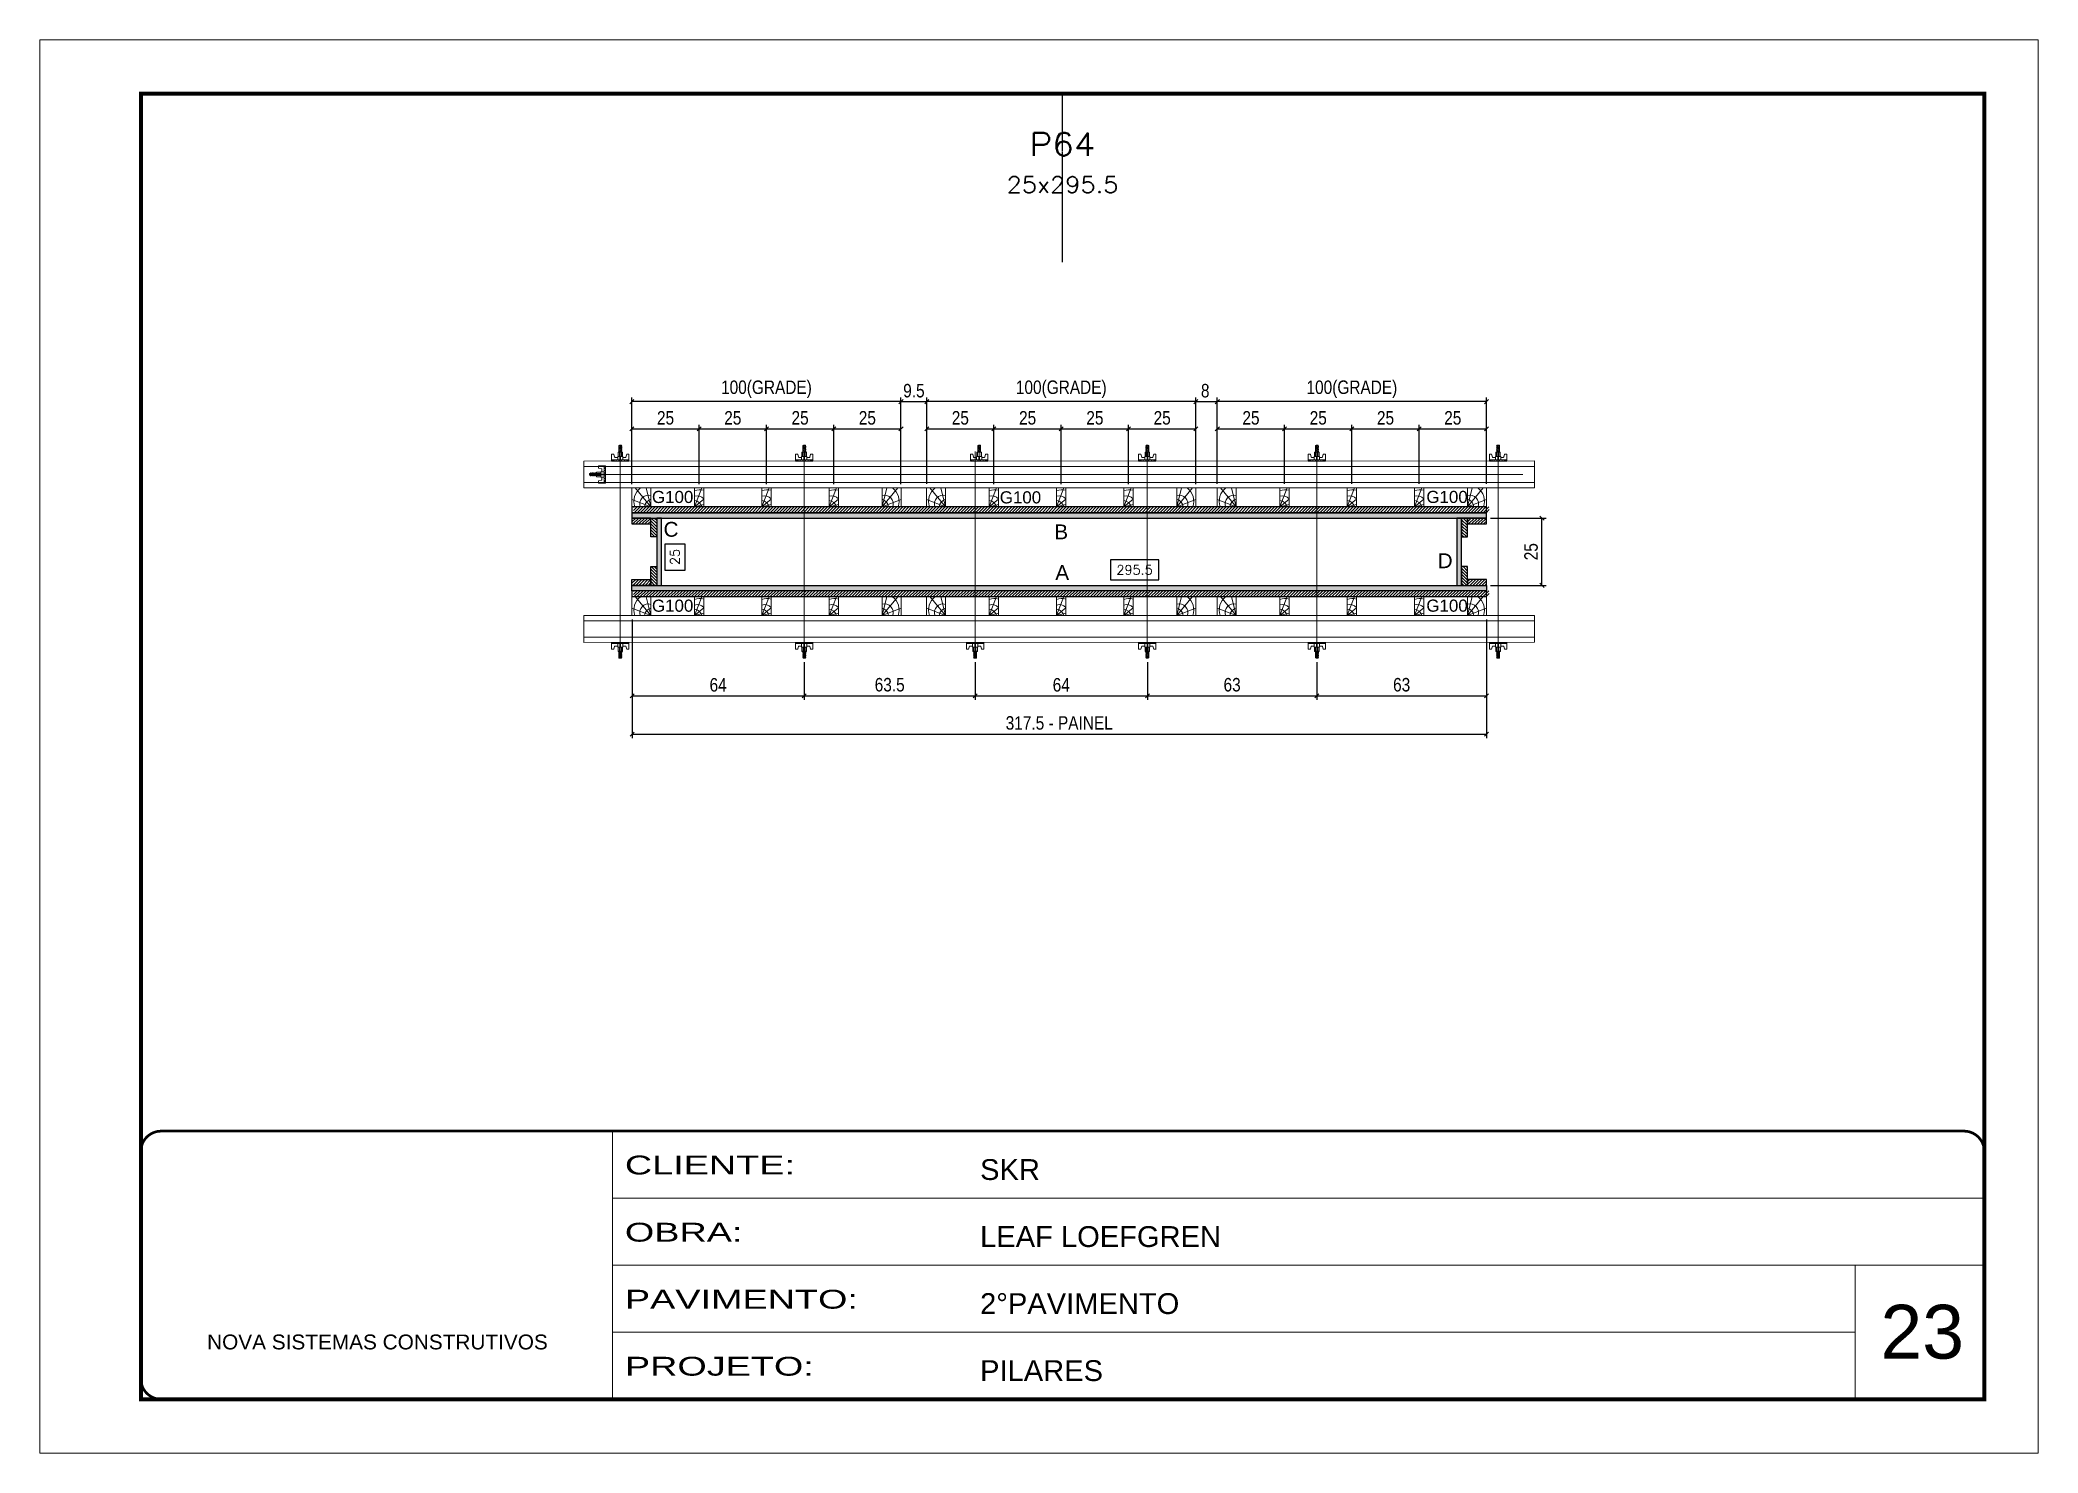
# Model space of a CAD drawing. Extents: x 14400 to 27878, y -21631 to 6985.
# Drawn here: x 17597 to 19082, y 192 to 1242 of the extents above; entities that cross this region are included whole.
import ezdxf
from ezdxf.enums import TextEntityAlignment as Align

# ---------------------------------------------------------------- set-up
doc = ezdxf.new("R2010")
doc.units = 0
for name, pattern in [('CONTINUO', [0]), ('DASHED', [0.75, 0.5, -0.25]), ('HIDDEN', [0.375, 0.25, -0.125])]:
    doc.linetypes.add(name, pattern=pattern)
for name, color, linetype, lineweight in [('CARIMBO', 255, 'Continuous', 9), ('Folhas', 255, 'Continuous', 9), ('Hachura', 251, 'Continuous', 9), ('Madeira', 126, 'Continuous', 18), ('Perfil Metálico', 224, 'Continuous', 18), ('SARRAFO DE PRESSAO', 251, 'DASHED', 9), ('Texto Seção', 7, 'Continuous', 15)]:
    doc.layers.add(name, color=color, linetype=linetype, lineweight=lineweight)
for name, color, linetype in [('CHAPA', 1, 'Continuous'), ('COTA', 241, 'Continuous'), ('SARRAFO', 251, 'Continuous'), ('Texto de Titulo', 7, 'Continuous'), ('Texto Qtd Sarr', 242, 'Continuous'), ('TEXTO_GERAL', 7, 'Continuous')]:
    doc.layers.add(name, color=color, linetype=linetype)
doc.styles.add('ARIAL', font='arial.ttf')
doc.styles.add('COTA TECNICA 2X', font='techl___.ttf', dxfattribs={"height": 10})
doc.styles.add('ROMANS', font='romans.shx')
doc.styles.add('SANSSERIF', font='sas_____.pfb')
doc.styles.add('Tecnologia', font='')
doc.styles.get('Tecnologia').set_extended_font_data('Forgotten Futurist')
doc.dimstyles.new('SECAO PILAR', dxfattribs={"dimtxt": 10, "dimasz": 3, "dimexe": 3, "dimexo": 3, "dimgap": 3, "dimtad": 1, "dimdec": 1, "dimlfac": 0.5, "dimzin": 12, "dimdsep": 46, "dimtxsty": 'COTA TECNICA 2X', "dimblk1": 'OBLIQUE', "dimblk2": 'OBLIQUE', "dimsah": 1, "dimcen": 0.9, "dimclrd": 256, "dimclre": 256, "dimclrt": 256, "dimadec": 1, "dimazin": 3, "dimtfac": 1, "dimtdec": 1, "dimtmove": 0, "dimatfit": 3, "dimfxl": 1, "dimtolj": 1, "dimtzin": 12, "dimarcsym": 0})
doc.dimstyles.new('SECÇÃO 2', dxfattribs={"dimtxt": 7, "dimasz": 6, "dimexe": 0.18, "dimexo": 2, "dimgap": -4, "dimtad": 3, "dimdec": 1, "dimlfac": 0.5, "dimzin": 12, "dimdsep": 46, "dimtxsty": 'ROMANS', "dimblk": 'ARCHTICK', "dimcen": 0.09, "dimse1": 1, "dimse2": 1, "dimsd1": 1, "dimsd2": 1, "dimclrd": 180, "dimclre": 5, "dimclrt": 1, "dimadec": 0, "dimazin": 3, "dimtfac": 1, "dimtdec": 1, "dimtofl": 0, "dimtmove": 0, "dimatfit": 3, "dimldrblk": 'ARCHTICK', "dimfxl": 1, "dimtolj": 1, "dimtzin": 0, "dimarcsym": 0})

msp = doc.modelspace()

# ---------------------------------------------------------------- texts
at = {"layer": 'CARIMBO', "style": 'ARIAL'}
msp.add_text('23', height=40, dxfattribs=at).set_placement((18964.83, 262))
at = {"layer": 'TEXTO_GERAL', "color": 0, "linetype": 'Continuous', "style": 'SANSSERIF'}
for p in [(18051.81, 902.28), (18310.31, 901.99), (18627.35, 902.3), (18051.81, 821.49), (18627.35, 821.51)]:
    msp.add_text('G100', height=9, dxfattribs=at).set_placement(p, align=Align.MIDDLE_LEFT)
at = {"layer": 'TEXTO_GERAL', "style": 'ARIAL'}
for s, p in [('C', (18065.98, 878.22)), ('B', (18355.97, 876.35)), ('A', (18356.71, 846.12)), ('D', (18641.33, 854.86))]:
    msp.add_text(s, height=11, dxfattribs=at).set_placement(p, align=Align.MIDDLE_CENTER)

# ---------------------------------------------------------------- blocks, each defined once
blk = doc.blocks.new('9999999999')
at = {"color": 30, "linetype": 'CONTINUO'}
for p, q in [((98564.6, 34230.2), (98564.6, 34429.4)), ((98564.6, 34379.6), (99584, 34379.6)), ((98564.6, 34329.8), (99488, 34329.8)), ((99584, 34329.8), (99488, 34329.8)), ((99488, 34329.8), (99488, 34230.2)), ((98564.6, 34280), (99488, 34280))]:
    blk.add_line(p, q, dxfattribs=at)
at = {"color": 30, "linetype": 'CONTINUO', "const_width": 2}
blk.add_lwpolyline([(99584, 34230.2), (99584, 34414.4, 0.414214), (99569, 34429.4), (98229, 34429.4, 0.414214), (98214, 34414.4), (98214, 34245.2, 0.414214), (98229, 34230.2), (99584, 34230.2)], format="xyb", dxfattribs=at)
at = {"layer": 'Folhas'}
blk.add_lwpolyline([(98139, 34190.2), (99624, 34190.2), (99624, 35240.2), (98139, 35240.2)], close=True, dxfattribs=at)
at = {"layer": 'Folhas', "color": 30, "const_width": 3}
blk.add_lwpolyline([(98214, 34230.2), (99584, 34230.2), (99584, 35200.2), (98214, 35200.2)], close=True, dxfattribs=at)
at = {"color": 7, "linetype": 'Continuous', "ltscale": 5, "style": 'ARIAL'}
for s, height, p in [('SKR', 15.48, (98837.7, 34393.1)), ('LEAF LOEFGREN', 15.483, (98837.7, 34343.3)), ('2°PAVIMENTO', 15.483, (98837.7, 34293.5)), ('NOVA SISTEMAS CONSTRUTIVOS', 11.059, (98263.2, 34267.2)), ('PILARES', 15.48, (98837.7, 34243.7))]:
    blk.add_text(s, height=height, dxfattribs=at).set_placement(p)
at = {"layer": 'Folhas', "color": 7, "style": 'Tecnologia', "width": 1.5}
for s, p in [('CLIENTE:', (98573.7, 34397.2)), ('OBRA:', (98573.7, 34347.3)), ('PAVIMENTO:', (98573.7, 34297.5)), ('PROJETO:', (98573.7, 34247.7))]:
    blk.add_text(s, height=14, dxfattribs=at).set_placement(p)
blk = doc.blocks.new('*D1495')
at = {"layer": 'COTA', "color": 180, "lineweight": -2, "transparency": 16777216}
for p, q in [((18076.4, 867.3), (18061.4, 867.3)), ((18061.4, 867.3), (18061.4, 848)), ((18076.4, 848), (18076.4, 867.3)), ((18061.4, 848), (18076.4, 848))]:
    blk.add_line(p, q, dxfattribs=at)
at = {"layer": 'Defpoints', "color": 0, "transparency": 16777216}
for p in [(18076.3, 886.6), (18076.3, 836.6), (18080.4, 836.6)]:
    blk.add_point(p, dxfattribs=at)
at = {"layer": 'COTA', "color": 1, "transparency": 16777216, "insert": (18068.9, 857.7), "char_height": 7, "attachment_point": 5, "rotation": 90, "style": 'ROMANS'}
blk.add_mtext('\\A1;25', dxfattribs=at)
blk = doc.blocks.new('_ArchTick')
at = {"color": 0, "linetype": 'ByBlock', "const_width": 0.15}
blk.add_lwpolyline([(-0.5, -0.5), (0.5, 0.5)], dxfattribs=at)
blk = doc.blocks.new('*D1496')
at = {"layer": 'COTA', "color": 180, "lineweight": -2, "transparency": 16777216}
for p, q in [((18428.5, 855.6), (18392.5, 855.6)), ((18392.5, 855.6), (18392.5, 840.6)), ((18428.5, 840.6), (18428.5, 855.6)), ((18392.5, 840.6), (18428.5, 840.6))]:
    blk.add_line(p, q, dxfattribs=at)
at = {"layer": 'Defpoints', "color": 0, "transparency": 16777216}
for p in [(18059, 836.6), (18650, 836.6), (18650, 836.6)]:
    blk.add_point(p, dxfattribs=at)
at = {"layer": 'COTA', "color": 1, "transparency": 16777216, "insert": (18410.5, 848.1), "char_height": 7, "attachment_point": 5, "style": 'ROMANS'}
blk.add_mtext('\\A1;295.5', dxfattribs=at)
blk = doc.blocks.new('_Oblique')
at = {"color": 0, "linetype": 'ByBlock', "lineweight": -2}
blk.add_line((-0.5, -0.5), (0.5, 0.5), dxfattribs=at)
blk = doc.blocks.new('*D1497')
at = {"layer": 'COTA', "lineweight": -2, "transparency": 16777216}
for p, q in [((18037, 811.2), (18037, 723)), ((18672, 811.2), (18672, 723)), ((18037, 726), (18672, 726))]:
    blk.add_line(p, q, dxfattribs=at)
at = {"layer": 'Defpoints', "color": 0, "transparency": 16777216}
for p in [(18037, 814.2), (18672, 814.2), (18672, 726)]:
    blk.add_point(p, dxfattribs=at)
at = {"layer": 'COTA', "lineweight": -2, "transparency": 16777216, "xscale": 3, "yscale": 3, "zscale": 3, "rotation": 180}
blk.add_blockref('_Oblique', (18037, 726), dxfattribs=at)
at = {"layer": 'COTA', "lineweight": -2, "transparency": 16777216, "xscale": 3, "yscale": 3, "zscale": 3}
blk.add_blockref('_Oblique', (18672, 726), dxfattribs=at)
at = {"layer": 'COTA', "transparency": 16777216, "insert": (18354.5, 734.3), "char_height": 10, "attachment_point": 5, "style": 'COTA TECNICA 2X'}
blk.add_mtext('\\A1;317.5 - PAINEL', dxfattribs=at)
blk = doc.blocks.new('*D1498')
at = {"layer": 'COTA', "lineweight": -2, "transparency": 16777216}
for p, q in [((18037, 811.2), (18037, 751.5)), ((18165, 779.4), (18165, 751.5)), ((18037, 754.5), (18165, 754.5))]:
    blk.add_line(p, q, dxfattribs=at)
at = {"layer": 'Defpoints', "color": 0, "transparency": 16777216}
for p in [(18037, 814.2), (18165, 782.4), (18165, 754.5)]:
    blk.add_point(p, dxfattribs=at)
at = {"layer": 'COTA', "lineweight": -2, "transparency": 16777216, "xscale": 3, "yscale": 3, "zscale": 3, "rotation": 180}
blk.add_blockref('_Oblique', (18037, 754.5), dxfattribs=at)
at = {"layer": 'COTA', "lineweight": -2, "transparency": 16777216, "xscale": 3, "yscale": 3, "zscale": 3}
blk.add_blockref('_Oblique', (18165, 754.5), dxfattribs=at)
at = {"layer": 'COTA', "transparency": 16777216, "insert": (18101, 762.6), "char_height": 10, "attachment_point": 5, "style": 'COTA TECNICA 2X'}
blk.add_mtext('\\A1;64', dxfattribs=at)
blk = doc.blocks.new('*D1499')
at = {"layer": 'COTA', "lineweight": -2, "transparency": 16777216}
for p, q in [((18672, 811.2), (18672, 751.5)), ((18546, 779.4), (18546, 751.5)), ((18546, 754.5), (18672, 754.5))]:
    blk.add_line(p, q, dxfattribs=at)
at = {"layer": 'Defpoints', "color": 0, "transparency": 16777216}
for p in [(18672, 814.2), (18546, 782.4), (18672, 754.5)]:
    blk.add_point(p, dxfattribs=at)
at = {"layer": 'COTA', "lineweight": -2, "transparency": 16777216, "xscale": 3, "yscale": 3, "zscale": 3, "rotation": 180}
blk.add_blockref('_Oblique', (18546, 754.5), dxfattribs=at)
at = {"layer": 'COTA', "lineweight": -2, "transparency": 16777216, "xscale": 3, "yscale": 3, "zscale": 3}
blk.add_blockref('_Oblique', (18672, 754.5), dxfattribs=at)
at = {"layer": 'COTA', "transparency": 16777216, "insert": (18609, 762.7), "char_height": 10, "attachment_point": 5, "style": 'COTA TECNICA 2X'}
blk.add_mtext('\\A1;63', dxfattribs=at)
blk = doc.blocks.new('C')
at = {"layer": 'Hachura', "color": 0}
for p, q in [((0, 3.22), (0, -3.22)), ((0.45, 3.22), (0, 3.22)), ((0.46, 3.16), (0, 3.16)), ((0.46, 3.05), (0, 3.05)), ((0.46, 2.88), (0, 2.88)), ((0, 2.75), (0, -1.16)), ((0.46, 2.65), (0, 2.65)), ((0.46, 2.23), (0, 2.23)), ((0.46, 1.51), (0, 1.51)), ((0.39, 0.49), (0.17, 0.49)), ((0.45, -3.23), (0.45, 3.22)), ((0.45, 3.22), (2.58, 3.22)), ((1.74, 0.97), (0.45, 0.97)), ((1.45, 0.1), (0.45, 0.1)), ((1.35, 1.94), (1.35, 0.96)), ((2.58, 2.39), (1.47, 2.09)), ((1.74, -0.97), (1.74, 0.97)), ((1.74, 0.97), (1.74, 0.84)), ((1.74, 0.97), (1.74, 0.84)), ((1.74, 0.84), (3.35, 0.84)), ((3.35, 0.45), (1.74, 0.45)), ((2.58, 3.22), (2.58, 2.39)), ((3.32, 0.84), (3.32, -0.84)), ((3.35, 0.84), (3.35, -0.84)), ((3.68, 0.45), (3.35, 0.45)), ((3.84, -0.52), (3.35, 0.45)), ((3.35, 0.06), (3.67, -0.57)), ((3.68, 0.45), (4.16, -0.52)), ((3.72, 0.5), (4.25, -0.57)), ((4.37, -0.55), (3.83, 0.53)), ((4.15, 0.45), (3.93, 0.45)), ((4.42, -0.52), (3.93, 0.45)), ((4.15, 0.45), (4.26, 0.45)), ((4.26, 0.45), (4.74, -0.52)), ((4.3, 0.5), (4.83, -0.57)), ((4.95, -0.55), (4.41, 0.53)), ((4.51, 0.45), (4.84, 0.45)), ((5, -0.52), (4.51, 0.45)), ((4.84, 0.45), (5.32, -0.52)), ((4.88, 0.5), (5.41, -0.57)), ((5.53, -0.55), (4.99, 0.53)), ((5.58, -0.52), (5.09, 0.45)), ((5.42, 0.45), (5.09, 0.45)), ((5.58, -0.52), (5.09, 0.45)), ((5.42, 0.45), (5.74, -0.19)), ((5.46, 0.5), (5.74, -0.07)), ((5.74, 0.19), (5.57, 0.53)), ((5.74, 0.32), (5.68, 0.45)), ((5.68, 0.45), (5.74, 0.45)), ((5.74, 0.45), (5.9, 0.29)), ((5.74, 0.45), (5.74, -0.52)), ((5.9, -0.36), (5.9, 0.29)), ((0.45, 0), (0, 0)), ((0.46, -1.52), (0, -1.52)), ((0.46, -2.23), (0, -2.23)), ((0.46, -2.65), (0, -2.65)), ((0.46, -2.88), (0, -2.88)), ((0.46, -3.05), (0, -3.05)), ((0.46, -3.16), (0, -3.16)), ((0, -3.22), (2.57, -3.22)), ((0.08, -0.48), (0.29, -0.48)), ((0.29, -0.48), (0.4, -0.48)), ((0.45, 0), (0.45, -0.97)), ((0.45, -0.16), (1.45, -0.16)), ((0.45, -0.65), (0.45, -0.32)), ((0.45, -3.23), (0.45, -0.65)), ((0.45, -0.97), (1.74, -0.97)), ((1.35, -1.94), (1.35, -0.97)), ((2.58, -2.39), (1.47, -2.1)), ((3.35, -0.32), (1.74, -0.32)), ((3.35, -0.84), (1.74, -0.84)), ((2.58, -3.23), (2.58, -2.39)), ((3.35, -0.07), (3.58, -0.52)), ((3.35, -0.52), (3.58, -0.52)), ((3.84, -0.52), (4.16, -0.52)), ((4.42, -0.52), (4.74, -0.52)), ((4.63, -0.52), (4.74, -0.52)), ((5, -0.52), (5.32, -0.52)), ((5.58, -0.52), (5.74, -0.52)), ((5.74, -0.52), (5.9, -0.36)), ((5.74, -0.52), (5.74, -0.52))]:
    blk.add_line(p, q, dxfattribs=at)
for centre, radius, start, end in [((1.52, 1.94), 0.161, 104.74356, 180), ((1.44, -0.03), 0.129, 272.69497, 87.30503), ((3.81, 0.39), 0.143, 25.56881, 154.43119), ((4.39, 0.39), 0.143, 25.56881, 154.43119), ((4.97, 0.39), 0.143, 25.56881, 154.43119), ((5.55, 0.39), 0.143, 25.56881, 154.43119), ((0.17, -0.37), 0.174, 221.74404, 317.85924), ((1.52, -1.94), 0.161, 180, 255.25644), ((3.71, -0.4), 0.174, 222.14076, 318.25596), ((4.29, -0.4), 0.174, 222.14076, 318.25596), ((4.87, -0.4), 0.174, 222.14076, 318.25596), ((5.45, -0.4), 0.174, 222.14076, 318.25596), ((5.61, -0.4), 0.174, 317.85924, 318.25596)]:
    blk.add_arc(centre, radius, start, end, dxfattribs=at)
blk = doc.blocks.new('*D1509')
at = {"layer": 'COTA', "lineweight": -2, "transparency": 16777216}
for p, q in [((18675, 886.6), (18716.3, 886.6)), ((18713.3, 836.6), (18713.3, 886.6)), ((18675, 836.6), (18716.3, 836.6))]:
    blk.add_line(p, q, dxfattribs=at)
at = {"layer": 'Defpoints', "color": 0, "transparency": 16777216}
for p in [(18672, 886.6), (18713.3, 886.6), (18672, 836.6)]:
    blk.add_point(p, dxfattribs=at)
at = {"layer": 'COTA', "lineweight": -2, "transparency": 16777216, "xscale": 3, "yscale": 3, "zscale": 3}
for p, rotation in [((18713.3, 886.6), 90), ((18713.3, 836.6), 270)]:
    blk.add_blockref('_Oblique', p, dxfattribs=dict(at, rotation=rotation))
at = {"layer": 'COTA', "transparency": 16777216, "insert": (18705.2, 861.6), "char_height": 10, "attachment_point": 5, "rotation": 90, "style": 'COTA TECNICA 2X'}
blk.add_mtext('\\A1;25', dxfattribs=at)
blk = doc.blocks.new('*D1510')
at = {"layer": 'COTA', "lineweight": -2, "transparency": 16777216}
for p, q in [((18165, 779.4), (18165, 751.5)), ((18292, 779.4), (18292, 751.5)), ((18165, 754.5), (18292, 754.5))]:
    blk.add_line(p, q, dxfattribs=at)
at = {"layer": 'Defpoints', "color": 0, "transparency": 16777216}
for p in [(18165, 782.4), (18292, 782.4), (18292, 754.5)]:
    blk.add_point(p, dxfattribs=at)
at = {"layer": 'COTA', "lineweight": -2, "transparency": 16777216, "xscale": 3, "yscale": 3, "zscale": 3, "rotation": 180}
blk.add_blockref('_Oblique', (18165, 754.5), dxfattribs=at)
at = {"layer": 'COTA', "lineweight": -2, "transparency": 16777216, "xscale": 3, "yscale": 3, "zscale": 3}
blk.add_blockref('_Oblique', (18292, 754.5), dxfattribs=at)
at = {"layer": 'COTA', "transparency": 16777216, "insert": (18228.5, 762.7), "char_height": 10, "attachment_point": 5, "style": 'COTA TECNICA 2X'}
blk.add_mtext('\\A1;63.5', dxfattribs=at)
blk = doc.blocks.new('PONTALETE')
at = {"layer": 'Madeira'}
for q in [(2.71, 7), (7, 5.76), (7, 1.74)]:
    blk.add_line((0, 0), q, dxfattribs=at)
blk.add_lwpolyline([(0, 0), (7, 0), (7, 7), (0, 7)], close=True, dxfattribs=at)
for centre, radius, start, end in [((2.04, 0.06), 6.23, 37.28179, 109.09128), ((1.09, 0.9), 3.19, 343.60304, 109.98471), ((-0.21, -0.78), 3.09, 14.63219, 86.0383)]:
    blk.add_arc(centre, radius, start, end, dxfattribs=at)
blk = doc.blocks.new('MEIO PONTALETE')
at = {"layer": 'Madeira'}
for q in [(2.71, 7), (3.5, 2.88), (3.5, 0.87)]:
    blk.add_line((0, 0), q, dxfattribs=at)
blk.add_lwpolyline([(0, 0), (3.5, 0), (3.5, 7), (0, 7)], close=True, dxfattribs=at)
for centre, radius, start, end in [((2.04, 0.06), 6.23, 76.44987, 109.09128), ((1.09, 0.9), 3.19, 40.90626, 109.98471), ((-0.21, -0.78), 3.09, 14.63219, 86.0383)]:
    blk.add_arc(centre, radius, start, end, dxfattribs=at)
blk = doc.blocks.new('*D1500')
at = {"layer": 'COTA', "lineweight": -2, "transparency": 16777216}
for p, q in [((18036.9, 911.9), (18036.9, 955.9)), ((18036.9, 952.9), (18086.9, 952.9)), ((18086.9, 911.9), (18086.9, 955.9))]:
    blk.add_line(p, q, dxfattribs=at)
at = {"layer": 'Defpoints', "color": 0, "transparency": 16777216}
for p in [(18086.9, 952.9), (18036.9, 908.9), (18086.9, 908.9)]:
    blk.add_point(p, dxfattribs=at)
at = {"layer": 'COTA', "lineweight": -2, "transparency": 16777216, "xscale": 3, "yscale": 3, "zscale": 3, "rotation": 180}
blk.add_blockref('_Oblique', (18036.9, 952.9), dxfattribs=at)
at = {"layer": 'COTA', "lineweight": -2, "transparency": 16777216, "xscale": 3, "yscale": 3, "zscale": 3}
blk.add_blockref('_Oblique', (18086.9, 952.9), dxfattribs=at)
at = {"layer": 'COTA', "transparency": 16777216, "insert": (18061.9, 961), "char_height": 10, "attachment_point": 5, "style": 'COTA TECNICA 2X'}
blk.add_mtext('\\A1;25', dxfattribs=at)
blk = doc.blocks.new('*D1501')
at = {"layer": 'COTA', "lineweight": -2, "transparency": 16777216}
for p, q in [((18036.9, 911.9), (18036.9, 976.1)), ((18236.9, 973.1), (18036.9, 973.1)), ((18236.9, 911.9), (18236.9, 976.1))]:
    blk.add_line(p, q, dxfattribs=at)
at = {"layer": 'Defpoints', "color": 0, "transparency": 16777216}
for p in [(18036.9, 973.1), (18036.9, 908.9), (18236.9, 908.9)]:
    blk.add_point(p, dxfattribs=at)
at = {"layer": 'COTA', "lineweight": -2, "transparency": 16777216, "xscale": 3, "yscale": 3, "zscale": 3, "rotation": 180}
blk.add_blockref('_Oblique', (18036.9, 973.1), dxfattribs=at)
at = {"layer": 'COTA', "lineweight": -2, "transparency": 16777216, "xscale": 3, "yscale": 3, "zscale": 3}
blk.add_blockref('_Oblique', (18236.9, 973.1), dxfattribs=at)
at = {"layer": 'COTA', "transparency": 16777216, "insert": (18136.9, 982.3), "char_height": 10, "attachment_point": 5, "style": 'COTA TECNICA 2X'}
blk.add_mtext('\\A1;100(GRADE)', dxfattribs=at)
blk = doc.blocks.new('*D1502')
at = {"layer": 'COTA', "lineweight": -2, "transparency": 16777216}
for p, q in [((18086.9, 911.9), (18086.9, 955.9)), ((18086.9, 952.9), (18136.9, 952.9)), ((18136.9, 911.9), (18136.9, 955.9))]:
    blk.add_line(p, q, dxfattribs=at)
at = {"layer": 'Defpoints', "color": 0, "transparency": 16777216}
for p in [(18136.9, 952.9), (18086.9, 908.9), (18136.9, 908.9)]:
    blk.add_point(p, dxfattribs=at)
at = {"layer": 'COTA', "lineweight": -2, "transparency": 16777216, "xscale": 3, "yscale": 3, "zscale": 3, "rotation": 180}
blk.add_blockref('_Oblique', (18086.9, 952.9), dxfattribs=at)
at = {"layer": 'COTA', "lineweight": -2, "transparency": 16777216, "xscale": 3, "yscale": 3, "zscale": 3}
blk.add_blockref('_Oblique', (18136.9, 952.9), dxfattribs=at)
at = {"layer": 'COTA', "transparency": 16777216, "insert": (18111.9, 961), "char_height": 10, "attachment_point": 5, "style": 'COTA TECNICA 2X'}
blk.add_mtext('\\A1;25', dxfattribs=at)
blk = doc.blocks.new('*D1503')
at = {"layer": 'COTA', "lineweight": -2, "transparency": 16777216}
for p, q in [((18136.9, 911.9), (18136.9, 955.9)), ((18136.9, 952.9), (18186.9, 952.9)), ((18186.9, 911.9), (18186.9, 955.9))]:
    blk.add_line(p, q, dxfattribs=at)
at = {"layer": 'Defpoints', "color": 0, "transparency": 16777216}
for p in [(18186.9, 952.9), (18136.9, 908.9), (18186.9, 908.9)]:
    blk.add_point(p, dxfattribs=at)
at = {"layer": 'COTA', "lineweight": -2, "transparency": 16777216, "xscale": 3, "yscale": 3, "zscale": 3, "rotation": 180}
blk.add_blockref('_Oblique', (18136.9, 952.9), dxfattribs=at)
at = {"layer": 'COTA', "lineweight": -2, "transparency": 16777216, "xscale": 3, "yscale": 3, "zscale": 3}
blk.add_blockref('_Oblique', (18186.9, 952.9), dxfattribs=at)
at = {"layer": 'COTA', "transparency": 16777216, "insert": (18161.9, 961), "char_height": 10, "attachment_point": 5, "style": 'COTA TECNICA 2X'}
blk.add_mtext('\\A1;25', dxfattribs=at)
blk = doc.blocks.new('*D1504')
at = {"layer": 'COTA', "lineweight": -2, "transparency": 16777216}
for p, q in [((18186.9, 911.9), (18186.9, 955.9)), ((18186.9, 952.9), (18236.9, 952.9)), ((18236.9, 911.9), (18236.9, 955.9))]:
    blk.add_line(p, q, dxfattribs=at)
at = {"layer": 'Defpoints', "color": 0, "transparency": 16777216}
for p in [(18236.9, 952.9), (18186.9, 908.9), (18236.9, 908.9)]:
    blk.add_point(p, dxfattribs=at)
at = {"layer": 'COTA', "lineweight": -2, "transparency": 16777216, "xscale": 3, "yscale": 3, "zscale": 3, "rotation": 180}
blk.add_blockref('_Oblique', (18186.9, 952.9), dxfattribs=at)
at = {"layer": 'COTA', "lineweight": -2, "transparency": 16777216, "xscale": 3, "yscale": 3, "zscale": 3}
blk.add_blockref('_Oblique', (18236.9, 952.9), dxfattribs=at)
at = {"layer": 'COTA', "transparency": 16777216, "insert": (18211.9, 961), "char_height": 10, "attachment_point": 5, "style": 'COTA TECNICA 2X'}
blk.add_mtext('\\A1;25', dxfattribs=at)
blk = doc.blocks.new('*D1505')
at = {"layer": 'COTA', "lineweight": -2, "transparency": 16777216}
for p, q in [((18236.9, 911.9), (18236.9, 976.1)), ((18236.9, 973.1), (18256, 973.1)), ((18256, 912), (18256, 976.1))]:
    blk.add_line(p, q, dxfattribs=at)
at = {"layer": 'Defpoints', "color": 0, "transparency": 16777216}
for p in [(18256, 973.1), (18236.9, 908.9), (18256, 909)]:
    blk.add_point(p, dxfattribs=at)
at = {"layer": 'COTA', "lineweight": -2, "transparency": 16777216, "xscale": 3, "yscale": 3, "zscale": 3, "rotation": 180}
blk.add_blockref('_Oblique', (18236.9, 973.1), dxfattribs=at)
at = {"layer": 'COTA', "lineweight": -2, "transparency": 16777216, "xscale": 3, "yscale": 3, "zscale": 3}
blk.add_blockref('_Oblique', (18256, 973.1), dxfattribs=at)
at = {"layer": 'COTA', "transparency": 16777216, "insert": (18246.5, 981.2), "char_height": 10, "attachment_point": 5, "style": 'COTA TECNICA 2X'}
blk.add_mtext('\\A1;9.5', dxfattribs=at)
blk = doc.blocks.new('*D1506')
at = {"layer": 'COTA', "lineweight": -2, "transparency": 16777216}
for p, q in [((18256, 912), (18256, 955.9)), ((18256, 952.9), (18306, 952.9)), ((18306, 911.9), (18306, 955.9))]:
    blk.add_line(p, q, dxfattribs=at)
at = {"layer": 'Defpoints', "color": 0, "transparency": 16777216}
for p in [(18306, 952.9), (18256, 909), (18306, 908.9)]:
    blk.add_point(p, dxfattribs=at)
at = {"layer": 'COTA', "lineweight": -2, "transparency": 16777216, "xscale": 3, "yscale": 3, "zscale": 3, "rotation": 180}
blk.add_blockref('_Oblique', (18256, 952.9), dxfattribs=at)
at = {"layer": 'COTA', "lineweight": -2, "transparency": 16777216, "xscale": 3, "yscale": 3, "zscale": 3}
blk.add_blockref('_Oblique', (18306, 952.9), dxfattribs=at)
at = {"layer": 'COTA', "transparency": 16777216, "insert": (18281, 961), "char_height": 10, "attachment_point": 5, "style": 'COTA TECNICA 2X'}
blk.add_mtext('\\A1;25', dxfattribs=at)
blk = doc.blocks.new('*D1485')
at = {"layer": 'COTA', "lineweight": -2, "transparency": 16777216}
for p, q in [((18256, 912), (18256, 976.1)), ((18456, 973.1), (18256, 973.1)), ((18456, 911.9), (18456, 976.1))]:
    blk.add_line(p, q, dxfattribs=at)
at = {"layer": 'Defpoints', "color": 0, "transparency": 16777216}
for p in [(18256, 973.1), (18256, 909), (18456, 908.9)]:
    blk.add_point(p, dxfattribs=at)
at = {"layer": 'COTA', "lineweight": -2, "transparency": 16777216, "xscale": 3, "yscale": 3, "zscale": 3, "rotation": 180}
blk.add_blockref('_Oblique', (18256, 973.1), dxfattribs=at)
at = {"layer": 'COTA', "lineweight": -2, "transparency": 16777216, "xscale": 3, "yscale": 3, "zscale": 3}
blk.add_blockref('_Oblique', (18456, 973.1), dxfattribs=at)
at = {"layer": 'COTA', "transparency": 16777216, "insert": (18356, 982.3), "char_height": 10, "attachment_point": 5, "style": 'COTA TECNICA 2X'}
blk.add_mtext('\\A1;100(GRADE)', dxfattribs=at)
blk = doc.blocks.new('*D1486')
at = {"layer": 'COTA', "lineweight": -2, "transparency": 16777216}
for p, q in [((18306, 911.9), (18306, 955.9)), ((18306, 952.9), (18356, 952.9)), ((18356, 911.9), (18356, 955.9))]:
    blk.add_line(p, q, dxfattribs=at)
at = {"layer": 'Defpoints', "color": 0, "transparency": 16777216}
for p in [(18356, 952.9), (18306, 908.9), (18356, 908.9)]:
    blk.add_point(p, dxfattribs=at)
at = {"layer": 'COTA', "lineweight": -2, "transparency": 16777216, "xscale": 3, "yscale": 3, "zscale": 3, "rotation": 180}
blk.add_blockref('_Oblique', (18306, 952.9), dxfattribs=at)
at = {"layer": 'COTA', "lineweight": -2, "transparency": 16777216, "xscale": 3, "yscale": 3, "zscale": 3}
blk.add_blockref('_Oblique', (18356, 952.9), dxfattribs=at)
at = {"layer": 'COTA', "transparency": 16777216, "insert": (18331, 961), "char_height": 10, "attachment_point": 5, "style": 'COTA TECNICA 2X'}
blk.add_mtext('\\A1;25', dxfattribs=at)
blk = doc.blocks.new('*D1487')
at = {"layer": 'COTA', "lineweight": -2, "transparency": 16777216}
for p, q in [((18356, 911.9), (18356, 955.9)), ((18356, 952.9), (18406, 952.9)), ((18406, 911.9), (18406, 955.9))]:
    blk.add_line(p, q, dxfattribs=at)
at = {"layer": 'Defpoints', "color": 0, "transparency": 16777216}
for p in [(18406, 952.9), (18356, 908.9), (18406, 908.9)]:
    blk.add_point(p, dxfattribs=at)
at = {"layer": 'COTA', "lineweight": -2, "transparency": 16777216, "xscale": 3, "yscale": 3, "zscale": 3, "rotation": 180}
blk.add_blockref('_Oblique', (18356, 952.9), dxfattribs=at)
at = {"layer": 'COTA', "lineweight": -2, "transparency": 16777216, "xscale": 3, "yscale": 3, "zscale": 3}
blk.add_blockref('_Oblique', (18406, 952.9), dxfattribs=at)
at = {"layer": 'COTA', "transparency": 16777216, "insert": (18381, 961), "char_height": 10, "attachment_point": 5, "style": 'COTA TECNICA 2X'}
blk.add_mtext('\\A1;25', dxfattribs=at)
blk = doc.blocks.new('*D1488')
at = {"layer": 'COTA', "lineweight": -2, "transparency": 16777216}
for p, q in [((18406, 911.9), (18406, 955.9)), ((18406, 952.9), (18456, 952.9)), ((18456, 911.9), (18456, 955.9))]:
    blk.add_line(p, q, dxfattribs=at)
at = {"layer": 'Defpoints', "color": 0, "transparency": 16777216}
for p in [(18456, 952.9), (18406, 908.9), (18456, 908.9)]:
    blk.add_point(p, dxfattribs=at)
at = {"layer": 'COTA', "lineweight": -2, "transparency": 16777216, "xscale": 3, "yscale": 3, "zscale": 3, "rotation": 180}
blk.add_blockref('_Oblique', (18406, 952.9), dxfattribs=at)
at = {"layer": 'COTA', "lineweight": -2, "transparency": 16777216, "xscale": 3, "yscale": 3, "zscale": 3}
blk.add_blockref('_Oblique', (18456, 952.9), dxfattribs=at)
at = {"layer": 'COTA', "transparency": 16777216, "insert": (18431, 961), "char_height": 10, "attachment_point": 5, "style": 'COTA TECNICA 2X'}
blk.add_mtext('\\A1;25', dxfattribs=at)
blk = doc.blocks.new('*D1489')
at = {"layer": 'COTA', "lineweight": -2, "transparency": 16777216}
for p, q in [((18456, 911.9), (18456, 976.1)), ((18456, 973.1), (18472, 973.1)), ((18472, 912), (18472, 976.1))]:
    blk.add_line(p, q, dxfattribs=at)
at = {"layer": 'Defpoints', "color": 0, "transparency": 16777216}
for p in [(18472, 973.1), (18456, 908.9), (18472, 909)]:
    blk.add_point(p, dxfattribs=at)
at = {"layer": 'COTA', "lineweight": -2, "transparency": 16777216, "xscale": 3, "yscale": 3, "zscale": 3, "rotation": 180}
blk.add_blockref('_Oblique', (18456, 973.1), dxfattribs=at)
at = {"layer": 'COTA', "lineweight": -2, "transparency": 16777216, "xscale": 3, "yscale": 3, "zscale": 3}
blk.add_blockref('_Oblique', (18472, 973.1), dxfattribs=at)
at = {"layer": 'COTA', "transparency": 16777216, "insert": (18463, 981.2), "char_height": 10, "attachment_point": 5, "style": 'COTA TECNICA 2X'}
blk.add_mtext('\\A1;8', dxfattribs=at)
blk = doc.blocks.new('*D1490')
at = {"layer": 'COTA', "lineweight": -2, "transparency": 16777216}
for p, q in [((18472, 912), (18472, 955.9)), ((18472, 952.9), (18522, 952.9)), ((18522, 912), (18522, 955.9))]:
    blk.add_line(p, q, dxfattribs=at)
at = {"layer": 'Defpoints', "color": 0, "transparency": 16777216}
for p in [(18522, 952.9), (18472, 909), (18522, 909)]:
    blk.add_point(p, dxfattribs=at)
at = {"layer": 'COTA', "lineweight": -2, "transparency": 16777216, "xscale": 3, "yscale": 3, "zscale": 3, "rotation": 180}
blk.add_blockref('_Oblique', (18472, 952.9), dxfattribs=at)
at = {"layer": 'COTA', "lineweight": -2, "transparency": 16777216, "xscale": 3, "yscale": 3, "zscale": 3}
blk.add_blockref('_Oblique', (18522, 952.9), dxfattribs=at)
at = {"layer": 'COTA', "transparency": 16777216, "insert": (18497, 961), "char_height": 10, "attachment_point": 5, "style": 'COTA TECNICA 2X'}
blk.add_mtext('\\A1;25', dxfattribs=at)
blk = doc.blocks.new('*D1491')
at = {"layer": 'COTA', "lineweight": -2, "transparency": 16777216}
for p, q in [((18472, 912), (18472, 976.1)), ((18672, 973.1), (18472, 973.1)), ((18672, 912), (18672, 976.1))]:
    blk.add_line(p, q, dxfattribs=at)
at = {"layer": 'Defpoints', "color": 0, "transparency": 16777216}
for p in [(18472, 973.1), (18472, 909), (18672, 909)]:
    blk.add_point(p, dxfattribs=at)
at = {"layer": 'COTA', "lineweight": -2, "transparency": 16777216, "xscale": 3, "yscale": 3, "zscale": 3, "rotation": 180}
blk.add_blockref('_Oblique', (18472, 973.1), dxfattribs=at)
at = {"layer": 'COTA', "lineweight": -2, "transparency": 16777216, "xscale": 3, "yscale": 3, "zscale": 3}
blk.add_blockref('_Oblique', (18672, 973.1), dxfattribs=at)
at = {"layer": 'COTA', "transparency": 16777216, "insert": (18572, 982.3), "char_height": 10, "attachment_point": 5, "style": 'COTA TECNICA 2X'}
blk.add_mtext('\\A1;100(GRADE)', dxfattribs=at)
blk = doc.blocks.new('*D1492')
at = {"layer": 'COTA', "lineweight": -2, "transparency": 16777216}
for p, q in [((18522, 912), (18522, 955.9)), ((18522, 952.9), (18572, 952.9)), ((18572, 912), (18572, 955.9))]:
    blk.add_line(p, q, dxfattribs=at)
at = {"layer": 'Defpoints', "color": 0, "transparency": 16777216}
for p in [(18572, 952.9), (18522, 909), (18572, 909)]:
    blk.add_point(p, dxfattribs=at)
at = {"layer": 'COTA', "lineweight": -2, "transparency": 16777216, "xscale": 3, "yscale": 3, "zscale": 3, "rotation": 180}
blk.add_blockref('_Oblique', (18522, 952.9), dxfattribs=at)
at = {"layer": 'COTA', "lineweight": -2, "transparency": 16777216, "xscale": 3, "yscale": 3, "zscale": 3}
blk.add_blockref('_Oblique', (18572, 952.9), dxfattribs=at)
at = {"layer": 'COTA', "transparency": 16777216, "insert": (18547, 961), "char_height": 10, "attachment_point": 5, "style": 'COTA TECNICA 2X'}
blk.add_mtext('\\A1;25', dxfattribs=at)
blk = doc.blocks.new('*D1493')
at = {"layer": 'COTA', "lineweight": -2, "transparency": 16777216}
for p, q in [((18572, 912), (18572, 955.9)), ((18572, 952.9), (18622, 952.9)), ((18622, 912), (18622, 955.9))]:
    blk.add_line(p, q, dxfattribs=at)
at = {"layer": 'Defpoints', "color": 0, "transparency": 16777216}
for p in [(18622, 952.9), (18572, 909), (18622, 909)]:
    blk.add_point(p, dxfattribs=at)
at = {"layer": 'COTA', "lineweight": -2, "transparency": 16777216, "xscale": 3, "yscale": 3, "zscale": 3, "rotation": 180}
blk.add_blockref('_Oblique', (18572, 952.9), dxfattribs=at)
at = {"layer": 'COTA', "lineweight": -2, "transparency": 16777216, "xscale": 3, "yscale": 3, "zscale": 3}
blk.add_blockref('_Oblique', (18622, 952.9), dxfattribs=at)
at = {"layer": 'COTA', "transparency": 16777216, "insert": (18597, 961), "char_height": 10, "attachment_point": 5, "style": 'COTA TECNICA 2X'}
blk.add_mtext('\\A1;25', dxfattribs=at)
blk = doc.blocks.new('*D1494')
at = {"layer": 'COTA', "lineweight": -2, "transparency": 16777216}
for p, q in [((18622, 912), (18622, 955.9)), ((18622, 952.9), (18672, 952.9)), ((18672, 912), (18672, 955.9))]:
    blk.add_line(p, q, dxfattribs=at)
at = {"layer": 'Defpoints', "color": 0, "transparency": 16777216}
for p in [(18672, 952.9), (18622, 909), (18672, 909)]:
    blk.add_point(p, dxfattribs=at)
at = {"layer": 'COTA', "lineweight": -2, "transparency": 16777216, "xscale": 3, "yscale": 3, "zscale": 3, "rotation": 180}
blk.add_blockref('_Oblique', (18622, 952.9), dxfattribs=at)
at = {"layer": 'COTA', "lineweight": -2, "transparency": 16777216, "xscale": 3, "yscale": 3, "zscale": 3}
blk.add_blockref('_Oblique', (18672, 952.9), dxfattribs=at)
at = {"layer": 'COTA', "transparency": 16777216, "insert": (18647, 961), "char_height": 10, "attachment_point": 5, "style": 'COTA TECNICA 2X'}
blk.add_mtext('\\A1;25', dxfattribs=at)
blk = doc.blocks.new('*D1507')
at = {"layer": 'COTA', "lineweight": -2, "transparency": 16777216}
for p, q in [((18292, 779.4), (18292, 751.5)), ((18420, 779.4), (18420, 751.5)), ((18292, 754.5), (18420, 754.5))]:
    blk.add_line(p, q, dxfattribs=at)
at = {"layer": 'Defpoints', "color": 0, "transparency": 16777216}
for p in [(18292, 782.4), (18420, 782.4), (18420, 754.5)]:
    blk.add_point(p, dxfattribs=at)
at = {"layer": 'COTA', "lineweight": -2, "transparency": 16777216, "xscale": 3, "yscale": 3, "zscale": 3, "rotation": 180}
blk.add_blockref('_Oblique', (18292, 754.5), dxfattribs=at)
at = {"layer": 'COTA', "lineweight": -2, "transparency": 16777216, "xscale": 3, "yscale": 3, "zscale": 3}
blk.add_blockref('_Oblique', (18420, 754.5), dxfattribs=at)
at = {"layer": 'COTA', "transparency": 16777216, "insert": (18356, 762.6), "char_height": 10, "attachment_point": 5, "style": 'COTA TECNICA 2X'}
blk.add_mtext('\\A1;64', dxfattribs=at)
blk = doc.blocks.new('*D1508')
at = {"layer": 'COTA', "lineweight": -2, "transparency": 16777216}
for p, q in [((18420, 779.4), (18420, 751.5)), ((18546, 779.4), (18546, 751.5)), ((18420, 754.5), (18546, 754.5))]:
    blk.add_line(p, q, dxfattribs=at)
at = {"layer": 'Defpoints', "color": 0, "transparency": 16777216}
for p in [(18420, 782.4), (18546, 782.4), (18546, 754.5)]:
    blk.add_point(p, dxfattribs=at)
at = {"layer": 'COTA', "lineweight": -2, "transparency": 16777216, "xscale": 3, "yscale": 3, "zscale": 3, "rotation": 180}
blk.add_blockref('_Oblique', (18420, 754.5), dxfattribs=at)
at = {"layer": 'COTA', "lineweight": -2, "transparency": 16777216, "xscale": 3, "yscale": 3, "zscale": 3}
blk.add_blockref('_Oblique', (18546, 754.5), dxfattribs=at)
at = {"layer": 'COTA', "transparency": 16777216, "insert": (18483, 762.7), "char_height": 10, "attachment_point": 5, "style": 'COTA TECNICA 2X'}
blk.add_mtext('\\A1;63', dxfattribs=at)
blk = doc.blocks.new('titulo1')
at = {"layer": 'Defpoints', "color": 252, "linetype": 'HIDDEN', "ltscale": 2}
blk.add_line((0, 0), (0, 125), dxfattribs=at)
at = {"layer": 'Defpoints', "style": 'ROMANS', "oblique": 15}
blk.add_attdef('FOLHA', text='', height=10, dxfattribs=at).set_placement((0, 15.6), align=Align.MIDDLE_CENTER)
at = {"layer": 'Texto Qtd Sarr', "color": 3, "style": 'ROMANS', "oblique": 15}
for tag, height, p in [('TITULO', 17, (0, 71.4)), ('SEÇÃO', 12, (0, 41.5))]:
    blk.add_attdef(tag, text='', height=height, dxfattribs=at).set_placement(p, align=Align.MIDDLE_CENTER)

# ---------------------------------------------------------------- dimensions: what is measured, and where the dimension line sits
at = {"layer": 'COTA'}
for base, p1, p2, text, picture, middle in [((18036.95, 973.07), (18236.94, 908.92), (18036.95, 908.94), '<>(GRADE)', '*D1501', (18136.94, 982.29)), ((18255.97, 973.08), (18455.96, 908.94), (18255.97, 908.96), '<>(GRADE)', '*D1485', (18355.97, 982.3)), ((18471.97, 973.1), (18671.97, 908.95), (18471.97, 908.98), '<>(GRADE)', '*D1491', (18571.97, 982.32)), ((18671.97, 726.04), (18036.97, 814.21), (18671.97, 814.25), '<> - PAINEL', '*D1497', (18354.47, 734.26))]:
    dim = msp.add_linear_dim(base=base, p1=p1, p2=p2, text=text, dimstyle='SECAO PILAR', dxfattribs=at)
    dim.commit()
    dim.dimension.update_dxf_attribs({"geometry": picture, "text_midpoint": middle})
for base, p1, p2, dimstyle, picture, middle in [((18255.97, 973.07), (18236.94, 908.9), (18255.97, 909), 'SECAO PILAR', '*D1505', (18246.45, 973.07)), ((18471.97, 973.08), (18455.96, 908.92), (18471.97, 908.96), 'SECAO PILAR', '*D1489', (18462.97, 973.08)), ((18649.97, 836.6), (18058.97, 836.6), (18649.97, 836.6), 'SECÇÃO 2', '*D1496', (18410.52, 836.6))]:
    dim = msp.add_linear_dim(base=base, p1=p1, p2=p2, dimstyle=dimstyle, dxfattribs=at)
    dim.commit()
    dim.dimension.update_dxf_attribs({"geometry": picture, "text_midpoint": middle, "dimtype": 160})
for base, p1, p2, picture, middle in [((18086.95, 952.87), (18036.95, 908.94), (18086.95, 908.93), '*D1500', (18061.95, 960.98)), ((18136.95, 952.87), (18086.95, 908.93), (18136.95, 908.93), '*D1502', (18111.95, 960.98)), ((18186.95, 952.87), (18136.95, 908.93), (18186.95, 908.93), '*D1503', (18161.95, 960.98)), ((18236.94, 952.87), (18186.95, 908.93), (18236.94, 908.93), '*D1504', (18211.94, 960.98)), ((18305.97, 952.89), (18255.97, 908.96), (18305.97, 908.95), '*D1506', (18280.97, 961)), ((18355.97, 952.89), (18305.97, 908.95), (18355.97, 908.95), '*D1486', (18330.97, 961)), ((18405.97, 952.89), (18355.97, 908.95), (18405.97, 908.95), '*D1487', (18380.97, 961)), ((18455.96, 952.89), (18405.97, 908.95), (18455.96, 908.95), '*D1488', (18430.97, 961)), ((18521.97, 952.91), (18471.97, 908.98), (18521.97, 908.97), '*D1490', (18496.97, 961.02)), ((18571.97, 952.91), (18521.97, 908.97), (18571.97, 908.97), '*D1492', (18546.97, 961.02)), ((18621.97, 952.91), (18571.97, 908.97), (18621.97, 908.97), '*D1493', (18596.97, 961.02)), ((18671.97, 952.91), (18621.97, 908.97), (18671.97, 908.97), '*D1494', (18646.97, 961.02)), ((18165.04, 754.46), (18036.97, 814.2), (18165.04, 782.43), '*D1498', (18101, 762.56)), ((18671.97, 754.46), (18546.04, 782.43), (18671.97, 814.2), '*D1499', (18609, 762.68)), ((18292.04, 754.46), (18165.04, 782.43), (18292.04, 782.43), '*D1510', (18228.54, 762.68)), ((18420.04, 754.46), (18292.04, 782.43), (18420.04, 782.43), '*D1507', (18356.04, 762.56)), ((18546.04, 754.46), (18420.04, 782.43), (18546.04, 782.43), '*D1508', (18483.04, 762.68))]:
    dim = msp.add_linear_dim(base=base, p1=p1, p2=p2, dimstyle='SECAO PILAR', dxfattribs=at)
    dim.commit()
    dim.dimension.update_dxf_attribs({"geometry": picture, "text_midpoint": middle})
dim = msp.add_linear_dim(base=(18080.38, 836.6), p1=(18076.29, 886.6), p2=(18076.29, 836.6), angle=270, dimstyle='SECÇÃO 2', dxfattribs=at)
dim.commit()
dim.dimension.update_dxf_attribs({"geometry": '*D1495', "text_midpoint": (18080.38, 857.67), "dimtype": 160})
dim = msp.add_linear_dim(base=(18713.27, 886.6), p1=(18671.97, 836.6), p2=(18671.97, 886.6), angle=90, dimstyle='SECAO PILAR', dxfattribs=at)
dim.commit()
dim.dimension.update_dxf_attribs({"geometry": '*D1509', "text_midpoint": (18705.16, 861.6)})

# ---------------------------------------------------------------- hatches: boundary and pattern name
at = {"layer": 'Hachura'}
h = msp.add_hatch(dxfattribs=at)
h.set_pattern_fill('ANSI31', color=256, scale=0.5, angle=180, style=0)
h.set_pattern_definition([(225, (8914.0154, -22034.4084), (1.12253202, -1.12253202), [])])
h.paths.add_polyline_path([(18673.95, 895), (18673.97, 890.6), (18037.97, 890.6), (18037.97, 895)])
h = msp.add_hatch(color=256, dxfattribs=at)
h.dxf.hatch_style = 1
h.paths.add_polyline_path([(18671.97, 886.6), (18671.97, 890.6), (18036.97, 890.6), (18036.97, 886.6)])
h = msp.add_hatch(dxfattribs=at)
h.set_pattern_fill('ANSI31', color=256, scale=0.5, angle=180, style=0)
h.set_pattern_definition([(225, (8913.0154, -22042.8084), (1.12253202, -1.12253202), [])])
h.paths.add_polyline_path([(18050.97, 886.6), (18050.97, 882.2), (18036.97, 882.2), (18036.97, 886.6)])
h = msp.add_hatch(dxfattribs=at)
h.set_pattern_fill('ANSI31', color=256, scale=0.5, angle=270, style=0)
h.set_pattern_definition([(315, (41554.3754, -8616.3521), (1.12253202, 1.12253202), [])])
h.paths.add_polyline_path([(18050.97, 872.6), (18055.37, 872.6), (18055.37, 886.6), (18050.97, 886.6)])
h = msp.add_hatch(color=256, dxfattribs=at)
h.dxf.hatch_style = 1
h.paths.add_polyline_path([(18055.37, 836.6), (18058.97, 836.6), (18058.97, 886.6), (18055.37, 886.6)])
h = msp.add_hatch(color=256, dxfattribs=at)
h.dxf.hatch_style = 1
h.paths.add_polyline_path([(18649.97, 836.6), (18653.57, 836.6), (18653.57, 886.6), (18649.97, 886.6)])
h = msp.add_hatch(dxfattribs=at)
h.set_pattern_fill('ANSI31', color=256, scale=0.5, angle=270, style=0)
h.set_pattern_definition([(315, (41549.3754, -8616.3521), (1.12253202, 1.12253202), [])])
h.paths.add_polyline_path([(18657.97, 872.6), (18653.57, 872.6), (18653.57, 886.6), (18657.97, 886.6)])
h = msp.add_hatch(dxfattribs=at)
h.set_pattern_fill('ANSI31', color=256, scale=0.5, angle=180, style=0)
h.set_pattern_definition([(225, (9534.0154, -22042.8084), (1.12253202, -1.12253202), [])])
h.paths.add_polyline_path([(18671.97, 886.6), (18671.97, 882.2), (18657.97, 882.2), (18657.97, 886.6)])
h = msp.add_hatch(dxfattribs=at)
h.set_pattern_fill('ANSI31', color=256, scale=0.5, angle=270, style=0)
h.set_pattern_definition([(315, (41554.3754, -8652.3521), (1.12253202, 1.12253202), [])])
h.paths.add_polyline_path([(18050.97, 836.6), (18055.37, 836.6), (18055.37, 850.6), (18050.97, 850.6)])
h = msp.add_hatch(dxfattribs=at)
h.set_pattern_fill('ANSI31', color=256, scale=0.5, angle=270, style=0)
h.set_pattern_definition([(315, (41549.3754, -8652.3521), (1.12253202, 1.12253202), [])])
h.paths.add_polyline_path([(18657.97, 836.6), (18653.57, 836.6), (18653.57, 850.6), (18657.97, 850.6)])
h = msp.add_hatch(dxfattribs=at)
h.set_pattern_fill('ANSI31', color=256, scale=0.5, angle=180, style=0)
h.set_pattern_definition([(225, (8913.0154, -22054.8084), (1.12253202, -1.12253202), [])])
h.paths.add_polyline_path([(18050.97, 836.6), (18050.97, 841), (18036.97, 841), (18036.97, 836.6)])
h = msp.add_hatch(color=256, dxfattribs=at)
h.dxf.hatch_style = 1
h.paths.add_polyline_path([(18671.97, 836.6), (18671.97, 832.6), (18036.97, 832.6), (18036.97, 836.6)])
h = msp.add_hatch(dxfattribs=at)
h.set_pattern_fill('ANSI31', color=256, scale=0.5, angle=180, style=0)
h.set_pattern_definition([(225, (8914.0154, -22096.8084), (1.12253202, -1.12253202), [])])
h.paths.add_polyline_path([(18673.95, 832.6), (18673.97, 828.2), (18037.97, 828.2), (18037.97, 832.6)])
h = msp.add_hatch(dxfattribs=at)
h.set_pattern_fill('ANSI31', color=256, scale=0.5, angle=180, style=0)
h.set_pattern_definition([(225, (9169.0154, -22054.8084), (1.12253202, -1.12253202), [])])
h.paths.add_polyline_path([(18657.97, 836.6), (18657.97, 841), (18671.97, 841), (18671.97, 836.6)])

# ---------------------------------------------------------------- linework, layer by layer
at = {"layer": 'CHAPA'}
for points in [[(18671.97, 886.6), (18671.97, 890.6), (18036.97, 890.6), (18036.97, 886.6)], [(18055.37, 836.6), (18058.97, 836.6), (18058.97, 886.6), (18055.37, 886.6)], [(18649.97, 836.6), (18653.57, 836.6), (18653.57, 886.6), (18649.97, 886.6)], [(18671.97, 836.6), (18671.97, 832.6), (18036.97, 832.6), (18036.97, 836.6)]]:
    msp.add_lwpolyline(points, close=True, dxfattribs=at)
at = {"layer": 'Hachura'}
for p, q in [((18028.28, 783.43), (18028.28, 935.97)), ((18164.97, 783.43), (18164.97, 935.97)), ((18291.97, 783.43), (18291.97, 935.97)), ((18419.97, 783.43), (18419.97, 935.97)), ((18545.97, 783.43), (18545.97, 935.97)), ((18680.66, 783.43), (18680.66, 935.97)), ((18006.48, 919), (18699, 919.02))]:
    msp.add_line(p, q, dxfattribs=at)
at = {"layer": 'Madeira'}
for points in [[(18036.95, 894.98), (18036.97, 908.98), (18236.96, 908.97), (18236.94, 894.97)], [(18255.96, 894.99), (18255.97, 908.99), (18455.96, 908.98), (18455.95, 894.98)], [(18471.96, 895), (18471.97, 909), (18671.97, 909), (18671.95, 895)], [(18036.95, 814.19), (18036.97, 828.19), (18236.96, 828.19), (18236.94, 814.19)], [(18255.96, 814.2), (18255.97, 828.2), (18455.96, 828.2), (18455.95, 814.2)], [(18471.96, 814.22), (18471.97, 828.22), (18671.97, 828.21), (18671.95, 814.21)]]:
    msp.add_lwpolyline(points, close=True, dxfattribs=at)
at = {"layer": 'Perfil Metálico'}
for p, q in [((18707.69, 924.94), (18001.25, 924.94)), ((18707.69, 912.94), (18001.25, 912.94)), ((18707.69, 810.2), (18001.25, 810.2)), ((18707.69, 798.2), (18001.25, 798.2))]:
    msp.add_line(p, q, dxfattribs=at)
for points in [[(18707.69, 909), (18707.69, 929), (18001.25, 928.94), (18001.25, 908.94)], [(18001.25, 814.2), (18001.25, 794.2), (18707.69, 794.26), (18707.69, 814.26)]]:
    msp.add_lwpolyline(points, close=True, dxfattribs=at)
at = {"layer": 'SARRAFO'}
for points in [[(18036.97, 890.6), (18671.97, 890.6), (18671.95, 895), (18036.97, 895)], [(18036.97, 890.6), (18671.97, 890.6), (18671.95, 895), (18036.97, 895)], [(18036.97, 882.2), (18050.97, 882.2), (18050.97, 886.6), (18036.97, 886.6)], [(18036.97, 882.2), (18050.97, 882.2), (18050.97, 886.6), (18036.97, 886.6)], [(18055.37, 886.6), (18055.37, 872.6), (18050.97, 872.6), (18050.97, 886.6)], [(18055.37, 886.6), (18055.37, 872.6), (18050.97, 872.6), (18050.97, 886.6)], [(18653.57, 886.6), (18653.57, 872.6), (18657.97, 872.6), (18657.97, 886.6)], [(18653.57, 886.6), (18653.57, 872.6), (18657.97, 872.6), (18657.97, 886.6)], [(18657.97, 882.2), (18671.97, 882.2), (18671.97, 886.6), (18657.97, 886.6)], [(18657.97, 882.2), (18671.97, 882.2), (18671.97, 886.6), (18657.97, 886.6)], [(18055.37, 850.6), (18055.37, 836.6), (18050.97, 836.6), (18050.97, 850.6)], [(18055.37, 850.6), (18055.37, 836.6), (18050.97, 836.6), (18050.97, 850.6)], [(18653.57, 850.6), (18653.57, 836.6), (18657.97, 836.6), (18657.97, 850.6)], [(18653.57, 850.6), (18653.57, 836.6), (18657.97, 836.6), (18657.97, 850.6)], [(18036.97, 841), (18050.97, 841), (18050.97, 836.6), (18036.97, 836.6)], [(18036.97, 841), (18050.97, 841), (18050.97, 836.6), (18036.97, 836.6)], [(18036.97, 828.2), (18671.97, 828.2), (18671.95, 832.6), (18036.97, 832.6)], [(18036.97, 828.2), (18671.97, 828.2), (18671.95, 832.6), (18036.97, 832.6)], [(18671.97, 841), (18657.97, 841), (18657.97, 836.6), (18671.97, 836.6)], [(18671.97, 841), (18657.97, 841), (18657.97, 836.6), (18671.97, 836.6)]]:
    msp.add_lwpolyline(points, close=True, dxfattribs=at)

# ---------------------------------------------------------------- block references
at = {"layer": 'Hachura', "linetype": 'Continuous', "yscale": 2, "zscale": 2}
for p, xscale, rotation in [((18028.29, 928.97), -2, 270), ((18164.96, 928.97), 2, 90.00000000000001), ((18294.96, 928.97), 2, 90.00000000000001), ((18419.96, 928.97), 2, 90.00000000000001), ((18545.96, 928.97), 2, 90.00000000000001), ((18680.65, 928.97), 2, 90.00000000000001), ((18017.28, 919), 2, 180), ((18028.28, 794.23), 2, 270), ((18164.97, 794.23), -2, 90), ((18291.97, 794.23), -2, 90), ((18419.97, 794.23), -2, 90), ((18545.97, 794.23), -2, 90), ((18680.66, 794.23), -2, 90)]:
    msp.add_blockref('C', p, dxfattribs=dict(at, xscale=xscale, rotation=rotation))
at = {"layer": 'Madeira'}
for name, p, xscale, yscale, zscale, rotation in [('PONTALETE', (18050.95, 894.97), 2, 2, 2, 89.93708930310329), ('MEIO PONTALETE', (18083.45, 894.98), 1.999999997962732, 1.999999997962732, 1.999999997962732, 359.9370893031033), ('MEIO PONTALETE', (18133.45, 894.98), 1.999999997962732, 1.999999997962732, 1.999999997962732, 359.9370893031033), ('MEIO PONTALETE', (18183.45, 894.98), 1.999999997962732, 1.999999997962732, 1.999999997962732, 359.9370893031033), ('PONTALETE', (18222.94, 894.99), -2, 2, 2, 269.9370893031033), ('PONTALETE', (18269.96, 894.98), 2, 2, 2, 89.93708930310329), ('MEIO PONTALETE', (18302.46, 894.99), 1.999999997962732, 1.999999997962732, 1.999999997962732, 359.9370893031033), ('MEIO PONTALETE', (18352.46, 894.99), 1.999999997962732, 1.999999997962732, 1.999999997962732, 359.9370893031033), ('MEIO PONTALETE', (18402.46, 894.99), 1.999999997962732, 1.999999997962732, 1.999999997962732, 359.9370893031033), ('PONTALETE', (18441.95, 895), -2, 2, 2, 269.9370893031033), ('PONTALETE', (18485.96, 895), 2, 2, 2, 89.93708930310329), ('MEIO PONTALETE', (18518.46, 895), 1.999999997962732, 1.999999997962732, 1.999999997962732, 359.9370893031033), ('MEIO PONTALETE', (18568.46, 895), 1.999999997962732, 1.999999997962732, 1.999999997962732, 359.9370893031033), ('MEIO PONTALETE', (18618.46, 895), 1.999999997962732, 1.999999997962732, 1.999999997962732, 359.9370893031033), ('PONTALETE', (18657.95, 895.02), -2, 2, 2, 269.9370893031033), ('PONTALETE', (18050.95, 814.18), 2, 2, 2, 89.93708930310329), ('MEIO PONTALETE', (18083.45, 814.19), 1.999999997962732, 1.999999997962732, 1.999999997962732, 359.9370893031033), ('MEIO PONTALETE', (18133.45, 814.19), 1.999999997962732, 1.999999997962732, 1.999999997962732, 359.9370893031033), ('MEIO PONTALETE', (18183.45, 814.19), 1.999999997962732, 1.999999997962732, 1.999999997962732, 359.9370893031033), ('PONTALETE', (18222.94, 814.2), -2, 2, 2, 269.9370893031033), ('PONTALETE', (18269.96, 814.19), 2, 2, 2, 89.93708930310329), ('MEIO PONTALETE', (18302.46, 814.2), 1.999999997962732, 1.999999997962732, 1.999999997962732, 359.9370893031033), ('MEIO PONTALETE', (18352.46, 814.2), 1.999999997962732, 1.999999997962732, 1.999999997962732, 359.9370893031033), ('MEIO PONTALETE', (18402.46, 814.2), 1.999999997962732, 1.999999997962732, 1.999999997962732, 359.9370893031033), ('PONTALETE', (18441.95, 814.21), -2, 2, 2, 269.9370893031033), ('PONTALETE', (18485.96, 814.21), 2, 2, 2, 89.93708930310329), ('MEIO PONTALETE', (18518.46, 814.22), 1.999999997962732, 1.999999997962732, 1.999999997962732, 359.9370893031033), ('MEIO PONTALETE', (18568.46, 814.22), 1.999999997962732, 1.999999997962732, 1.999999997962732, 359.9370893031033), ('MEIO PONTALETE', (18618.46, 814.22), 1.999999997962732, 1.999999997962732, 1.999999997962732, 359.9370893031033), ('PONTALETE', (18657.95, 814.23), -2, 2, 2, 269.9370893031033)]:
    msp.add_blockref(name, p, dxfattribs=dict(at, xscale=xscale, yscale=yscale, zscale=zscale, rotation=rotation))
at = {"layer": 'SARRAFO DE PRESSAO', "color": 6, "linetype": 'ByBlock'}
msp.add_blockref('9999999999', (-80542.01, -33998.35), dxfattribs=at)
at = {"layer": 'Texto Seção'}
ref = msp.add_blockref('titulo1', (18356.97, 1076.85), dxfattribs=at)
ref.add_attrib('TITULO', 'P64', dxfattribs={"layer": 'Texto de Titulo', "color": 7, "height": 17, "style": 'ROMANS', "width": 1.1}).set_placement((18356.97, 1164.35), align=Align.MIDDLE_CENTER)
ref.add_attrib('SEÇÃO', '25x295.5', dxfattribs={"layer": 'Texto de Titulo', "color": 7, "height": 12, "style": 'ROMANS', "width": 1.1}).set_placement((18356.97, 1134.35), align=Align.MIDDLE_CENTER)

msp.set_redraw_order([(e.dxf.handle, doc.entitydb.next_handle()) for e in msp.query("TEXT MTEXT ATTDEF DIMENSION ARC_DIMENSION")])  # texts and dimensions are drawn at this point

doc.saveas('drawing.dxf')
